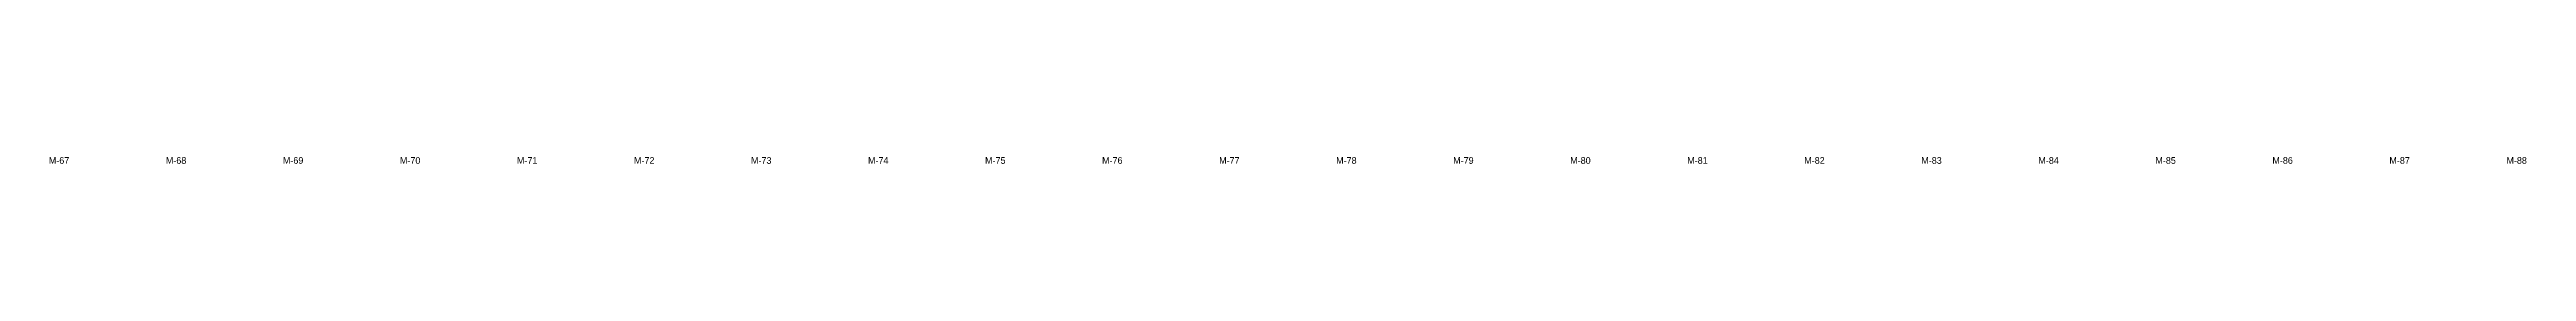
# Model space of a CAD drawing. Header units: metres. Extents: x 478.4 to 564, y -144.7 to -79.7.
# Drawn here: x 489.78 to 511.92, y -101.6 to -101.54 of the extents above; entities that cross this region are included whole.
import ezdxf
from ezdxf.enums import TextEntityAlignment as Align

# ---------------------------------------------------------------- set-up
doc = ezdxf.new("R2010")
doc.units = ezdxf.units.M
doc.layers.add('PLAN-CORTE-TEXTOS', color=5, linetype='Continuous')

msp = doc.modelspace()

# ---------------------------------------------------------------- texts
at = {"layer": 'PLAN-CORTE-TEXTOS'}
for s, p in [('M-67', (489.863, -101.572)), ('M-68', (490.909, -101.572)), ('M-69', (491.955, -101.572)), ('M-70', (493.001, -101.572)), ('M-71', (494.047, -101.572)), ('M-72', (495.093, -101.572)), ('M-73', (496.139, -101.572)), ('M-74', (497.185, -101.572)), ('M-75', (498.231, -101.572)), ('M-76', (499.277, -101.572)), ('M-77', (500.323, -101.572)), ('M-78', (501.369, -101.572)), ('M-79', (502.415, -101.572)), ('M-80', (503.461, -101.572)), ('M-81', (504.507, -101.572)), ('M-82', (505.553, -101.572)), ('M-83', (506.599, -101.572)), ('M-84', (507.645, -101.572)), ('M-85', (508.691, -101.572)), ('M-86', (509.737, -101.572)), ('M-87', (510.783, -101.572)), ('M-88', (511.829, -101.572))]:
    msp.add_text(s, height=0.06, dxfattribs=at).set_placement(p, align=Align.MIDDLE_CENTER)

doc.saveas('drawing.dxf')
